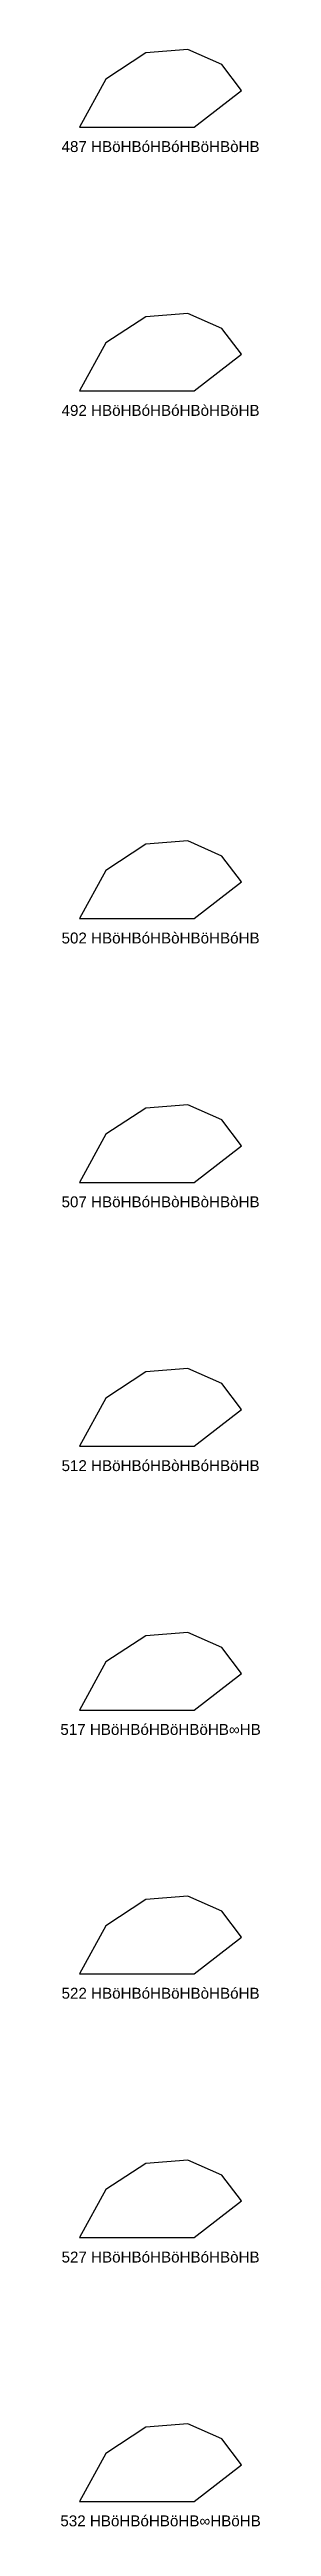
# Model space of a CAD drawing. Header units: millimetres. Extents: x 122552 to 1654769, y -10280102 to 62068.
# Drawn here: x 1425802 to 1445970, y -5836103 to -5585896 of the extents above; entities that cross this region are included whole.
import ezdxf
from ezdxf.enums import TextEntityAlignment as Align

# ---------------------------------------------------------------- set-up
doc = ezdxf.new("R2010")
doc.units = ezdxf.units.MM
doc.styles.add('Arial', font='arial_0.ttf')

msp = doc.modelspace()

# ---------------------------------------------------------------- texts
at = {"style": 'Arial'}
for s, p in [('487 HBöHBóHBóHBöHBòHB', (1435896, -5595699)), ('492 HBöHBóHBóHBòHBöHB', (1435896, -5622348)), ('502 HBöHBóHBòHBöHBóHB', (1435896, -5675645)), ('507 HBöHBóHBòHBòHBòHB', (1435896, -5702294)), ('512 HBöHBóHBòHBóHBöHB', (1435896, -5728943)), ('517 HBöHBóHBöHBöHB∞HB', (1435896, -5755591)), ('522 HBöHBóHBöHBòHBóHB', (1435896, -5782240)), ('527 HBöHBóHBöHBóHBòHB', (1435896, -5808889)), ('532 HBöHBóHBöHB∞HBöHB', (1435896, -5835537))]:
    msp.add_text(s, height=1100, dxfattribs=at).set_placement(p, align=Align.MIDDLE_CENTER)

# ---------------------------------------------------------------- linework, layer by layer
for points in [[(1438659, -5585896), (1434402, -5586234), (1430330, -5588881), (1427693, -5593739), (1439281, -5593739), (1444098, -5590034), (1442088, -5587419)], [(1438659, -5612545), (1434402, -5612882), (1430330, -5615530), (1427693, -5620387), (1439281, -5620387), (1444098, -5616683), (1442088, -5614068)], [(1438659, -5665842), (1434402, -5666180), (1430330, -5668827), (1427693, -5673685), (1439281, -5673685), (1444098, -5669980), (1442088, -5667365)], [(1438659, -5692491), (1434402, -5692828), (1430330, -5695476), (1427693, -5700333), (1439281, -5700333), (1444098, -5696629), (1442088, -5694014)], [(1438659, -5719139), (1434402, -5719477), (1430330, -5722124), (1427693, -5726982), (1439281, -5726982), (1444098, -5723277), (1442088, -5720663)], [(1438659, -5745788), (1434402, -5746126), (1430330, -5748773), (1427693, -5753631), (1439281, -5753631), (1444098, -5749926), (1442088, -5747311)], [(1438659, -5772437), (1434402, -5772774), (1430330, -5775422), (1427693, -5780279), (1439281, -5780279), (1444098, -5776575), (1442088, -5773960)], [(1438659, -5799085), (1434402, -5799423), (1430330, -5802070), (1427693, -5806928), (1439281, -5806928), (1444098, -5803223), (1442088, -5800609)], [(1438659, -5825734), (1434402, -5826072), (1430330, -5828719), (1427693, -5833577), (1439281, -5833577), (1444098, -5829872), (1442088, -5827257)]]:
    msp.add_lwpolyline(points, close=True)

msp.set_redraw_order([(e.dxf.handle, doc.entitydb.next_handle()) for e in msp.query("TEXT MTEXT ATTDEF DIMENSION ARC_DIMENSION")])  # texts and dimensions are drawn at this point

doc.saveas('drawing.dxf')
